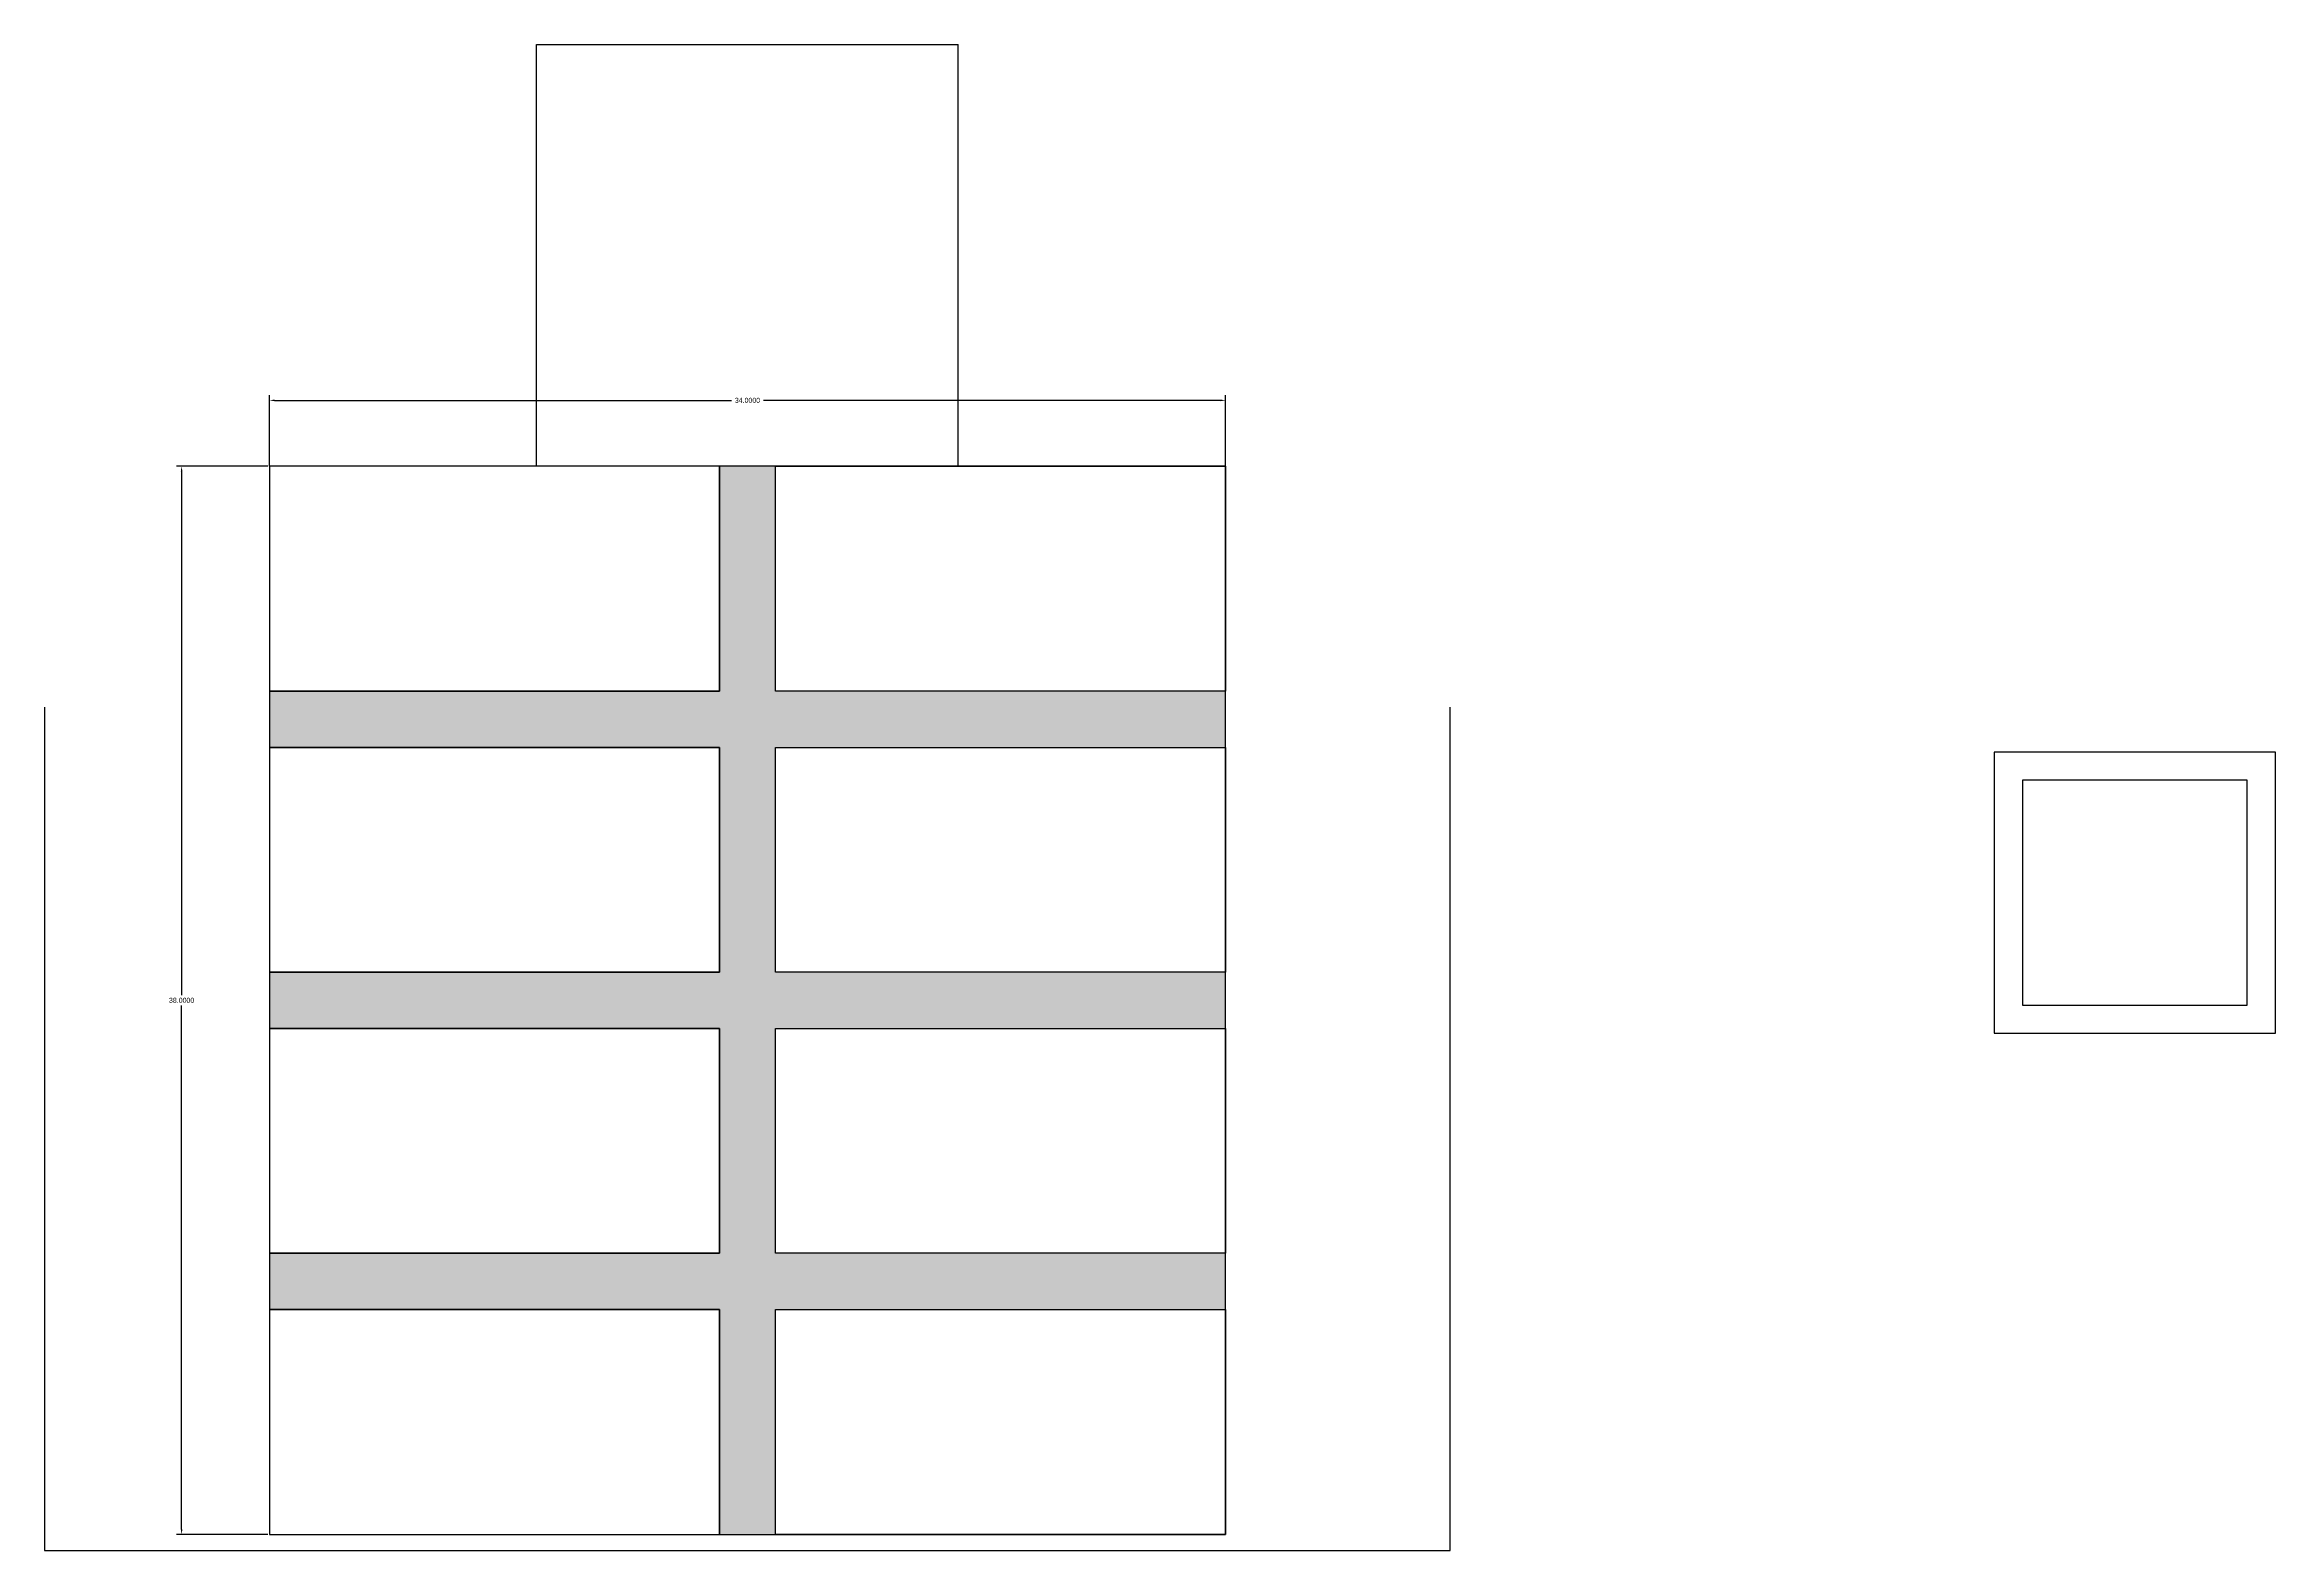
# Model space of a CAD drawing. Header units: inches. Extents: x -9907 to 5440, y -43 to 3048.
# Drawn here: x -9369.4 to -9290, y 1953.6 to 2007.2 of the extents above; entities that cross this region are included whole.
import ezdxf

# ---------------------------------------------------------------- set-up
doc = ezdxf.new("R2010")
doc.units = ezdxf.units.IN
doc.header["$MEASUREMENT"] = 0
doc.header["$PDMODE"] = 3
doc.dimstyles.get("Standard").update_dxf_attribs({"dimtxt": 0.18, "dimasz": 0.18, "dimexe": 0.18, "dimexo": 0.0625, "dimgap": 0.09, "dimtad": 0, "dimtih": 1, "dimtoh": 1, "dimdec": 4, "dimzin": 0, "dimdsep": 46, "dimtxsty": 'Standard', "dimcen": 0.09, "dimadec": 0, "dimazin": 0, "dimtfac": 1, "dimtdec": 4, "dimtofl": 0, "dimtmove": 0, "dimatfit": 3, "dimfxl": 1, "dimtolj": 1, "dimtzin": 0, "dimarcsym": 0})

# ---------------------------------------------------------------- blocks, each defined once
blk = doc.blocks.new('*D26')
at = {"color": 0, "lineweight": -2}
for p, q in [((-9361.419, 1992.161), (-9364.664, 1992.161)), ((-9364.484, 1991.981), (-9364.484, 1973.341)), ((-9364.484, 1954.341), (-9364.484, 1972.981)), ((-9361.419, 1954.161), (-9364.664, 1954.161))]:
    blk.add_line(p, q, dxfattribs=at)
at = {"color": 0}
for points in [[(-9364.514, 1991.981), (-9364.454, 1991.981), (-9364.484, 1992.161)], [(-9364.514, 1954.341), (-9364.454, 1954.341), (-9364.484, 1954.161)]]:
    blk.add_solid(points, dxfattribs=at)
at = {"layer": 'Defpoints', "color": 0}
for p in [(-9364.484, 1992.161), (-9361.357, 1992.161), (-9361.357, 1954.161)]:
    blk.add_point(p, dxfattribs=at)
at = {"color": 0, "insert": (-9364.484, 1973.161), "char_height": 0.18, "attachment_point": 5}
blk.add_mtext('\\A1;38.0000', dxfattribs=at)
blk = doc.blocks.new('*D27')
at = {"color": 0, "lineweight": -2}
for p, q in [((-9361.357, 1992.16), (-9361.357, 1994.685)), ((-9361.177, 1994.505), (-9344.927, 1994.505)), ((-9327.537, 1994.505), (-9343.787, 1994.505)), ((-9327.357, 1992.16), (-9327.357, 1994.685))]:
    blk.add_line(p, q, dxfattribs=at)
at = {"color": 0}
for points in [[(-9361.177, 1994.535), (-9361.177, 1994.475), (-9361.357, 1994.505)], [(-9327.537, 1994.535), (-9327.537, 1994.475), (-9327.357, 1994.505)]]:
    blk.add_solid(points, dxfattribs=at)
at = {"layer": 'Defpoints', "color": 0}
for p in [(-9327.357, 1994.505), (-9361.357, 1992.098), (-9327.357, 1992.098)]:
    blk.add_point(p, dxfattribs=at)
at = {"color": 0, "insert": (-9344.357, 1994.505), "char_height": 0.18, "attachment_point": 5}
blk.add_mtext('\\A1;34.0000', dxfattribs=at)

msp = doc.modelspace()

# ---------------------------------------------------------------- hatches: boundary and pattern name
h = msp.add_hatch()
h.set_pattern_fill('AR-SAND', color=256, scale=0.5, style=0)
h.set_pattern_definition([(37.5, (0, 0), (-0.03149668, 0.963411885), [0, -0.76, 0, -0.85, 0, -0.8125]), (7.5, (0, 0), (0.88488835, 1.41107303), [0, -0.41, 0, -0.685, 0, -0.2625]), (327.5, (-0.615, 0), (1.55707093, 0.00282953), [0, -0.25, 0, -0.9, 0, -1.175]), (317.5, (-0.615, 0), (1.5030633, 0.43883778), [0, -0.125, 0, -0.59, 0, -0.675])])
h.paths.add_polyline_path([(-9345.35697, 1992.16134), (-9345.35697, 1984.16134), (-9361.35697, 1984.16134), (-9361.35697, 1982.16134), (-9345.35697, 1982.16134), (-9345.35697, 1974.16134), (-9361.35697, 1974.16134), (-9361.35697, 1972.16134), (-9345.35697, 1972.16134), (-9345.35697, 1964.16134), (-9361.35697, 1964.16134), (-9361.35697, 1962.16134), (-9345.35697, 1962.16134), (-9345.35697, 1954.16134), (-9343.35697, 1954.16134), (-9343.35697, 1962.16134), (-9327.35697, 1962.16134), (-9327.35697, 1964.16134), (-9343.35697, 1964.16134), (-9343.35697, 1972.16134), (-9327.35697, 1972.16134), (-9327.35697, 1974.16134), (-9343.35697, 1974.16134), (-9343.35697, 1982.16134), (-9327.35697, 1982.16134), (-9327.35697, 1984.16134), (-9343.35697, 1984.16134), (-9343.35697, 1992.16134)])

# ---------------------------------------------------------------- linework, layer by layer
for p, q in [((-9351.85697, 1992.16134), (-9351.85697, 2007.16134)), ((-9351.85697, 2007.16134), (-9336.85697, 2007.16134)), ((-9336.85697, 1992.16134), (-9336.85697, 2007.16134)), ((-9369.35697, 1983.592), (-9369.35697, 1953.592)), ((-9319.35697, 1953.592), (-9319.35697, 1983.592)), ((-9369.35697, 1953.592), (-9319.35697, 1953.592))]:
    msp.add_line(p, q)
for points in [[(-9361.35697, 1984.16134), (-9345.35697, 1984.16134), (-9345.35697, 1992.16134), (-9361.35697, 1992.16134)], [(-9361.35697, 1992.16134), (-9361.35697, 1954.16134), (-9327.35697, 1954.16134), (-9327.35697, 1992.16134)], [(-9327.35697, 1984.16134), (-9343.35697, 1984.16134), (-9343.35697, 1992.16134), (-9327.35697, 1992.16134)], [(-9361.35697, 1974.16134), (-9345.35697, 1974.16134), (-9345.35697, 1982.16134), (-9361.35697, 1982.16134)], [(-9327.35697, 1974.16134), (-9343.35697, 1974.16134), (-9343.35697, 1982.16134), (-9327.35697, 1982.16134)], [(-9300.01042, 1971.99193), (-9290.01042, 1971.99193), (-9290.01042, 1981.99193), (-9300.01042, 1981.99193)], [(-9299.01042, 1972.99193), (-9291.01042, 1972.99193), (-9291.01042, 1980.99193), (-9299.01042, 1980.99193)], [(-9361.35697, 1964.16134), (-9345.35697, 1964.16134), (-9345.35697, 1972.16134), (-9361.35697, 1972.16134)], [(-9327.35697, 1964.16134), (-9343.35697, 1964.16134), (-9343.35697, 1972.16134), (-9327.35697, 1972.16134)], [(-9361.35697, 1954.16134), (-9345.35697, 1954.16134), (-9345.35697, 1962.16134), (-9361.35697, 1962.16134)], [(-9327.35697, 1954.16134), (-9343.35697, 1954.16134), (-9343.35697, 1962.16134), (-9327.35697, 1962.16134)]]:
    msp.add_lwpolyline(points, close=True)
msp.add_lwpolyline([(-9345.35697, 1992.16134), (-9345.35697, 1984.16134), (-9361.35697, 1984.16134), (-9361.35697, 1982.16134), (-9345.35697, 1982.16134), (-9345.35697, 1974.16134), (-9361.35697, 1974.16134), (-9361.35697, 1972.16134), (-9345.35697, 1972.16134), (-9345.35697, 1964.16134), (-9361.35697, 1964.16134), (-9361.35697, 1962.16134), (-9345.35697, 1962.16134), (-9345.35697, 1954.16134), (-9343.35697, 1954.16134), (-9343.35697, 1962.16134), (-9327.35697, 1962.16134), (-9327.35697, 1964.16134), (-9343.35697, 1964.16134), (-9343.35697, 1972.16134), (-9327.35697, 1972.16134), (-9327.35697, 1974.16134), (-9343.35697, 1974.16134), (-9343.35697, 1982.16134), (-9327.35697, 1982.16134), (-9327.35697, 1984.16134), (-9343.35697, 1984.16134), (-9343.35697, 1992.16134), (-9345.35697, 1992.16134), (-9345.35697, 1984.16134), (-9361.35697, 1984.16134)])

# ---------------------------------------------------------------- dimensions: what is measured, and where the dimension line sits
dim = msp.add_linear_dim(base=(-9327.35697, 1994.50482), p1=(-9361.35697, 1992.09751), p2=(-9327.35697, 1992.09751), dimstyle='Standard')
dim.commit()
dim.dimension.update_dxf_attribs({"geometry": '*D27', "text_midpoint": (-9344.35697, 1994.50482)})
dim = msp.add_linear_dim(base=(-9364.4845, 1992.16134), p1=(-9361.35697, 1954.16134), p2=(-9361.35697, 1992.16134), angle=90, dimstyle='Standard')
dim.commit()
dim.dimension.update_dxf_attribs({"geometry": '*D26', "text_midpoint": (-9364.4845, 1973.16134)})

doc.saveas('drawing.dxf')
